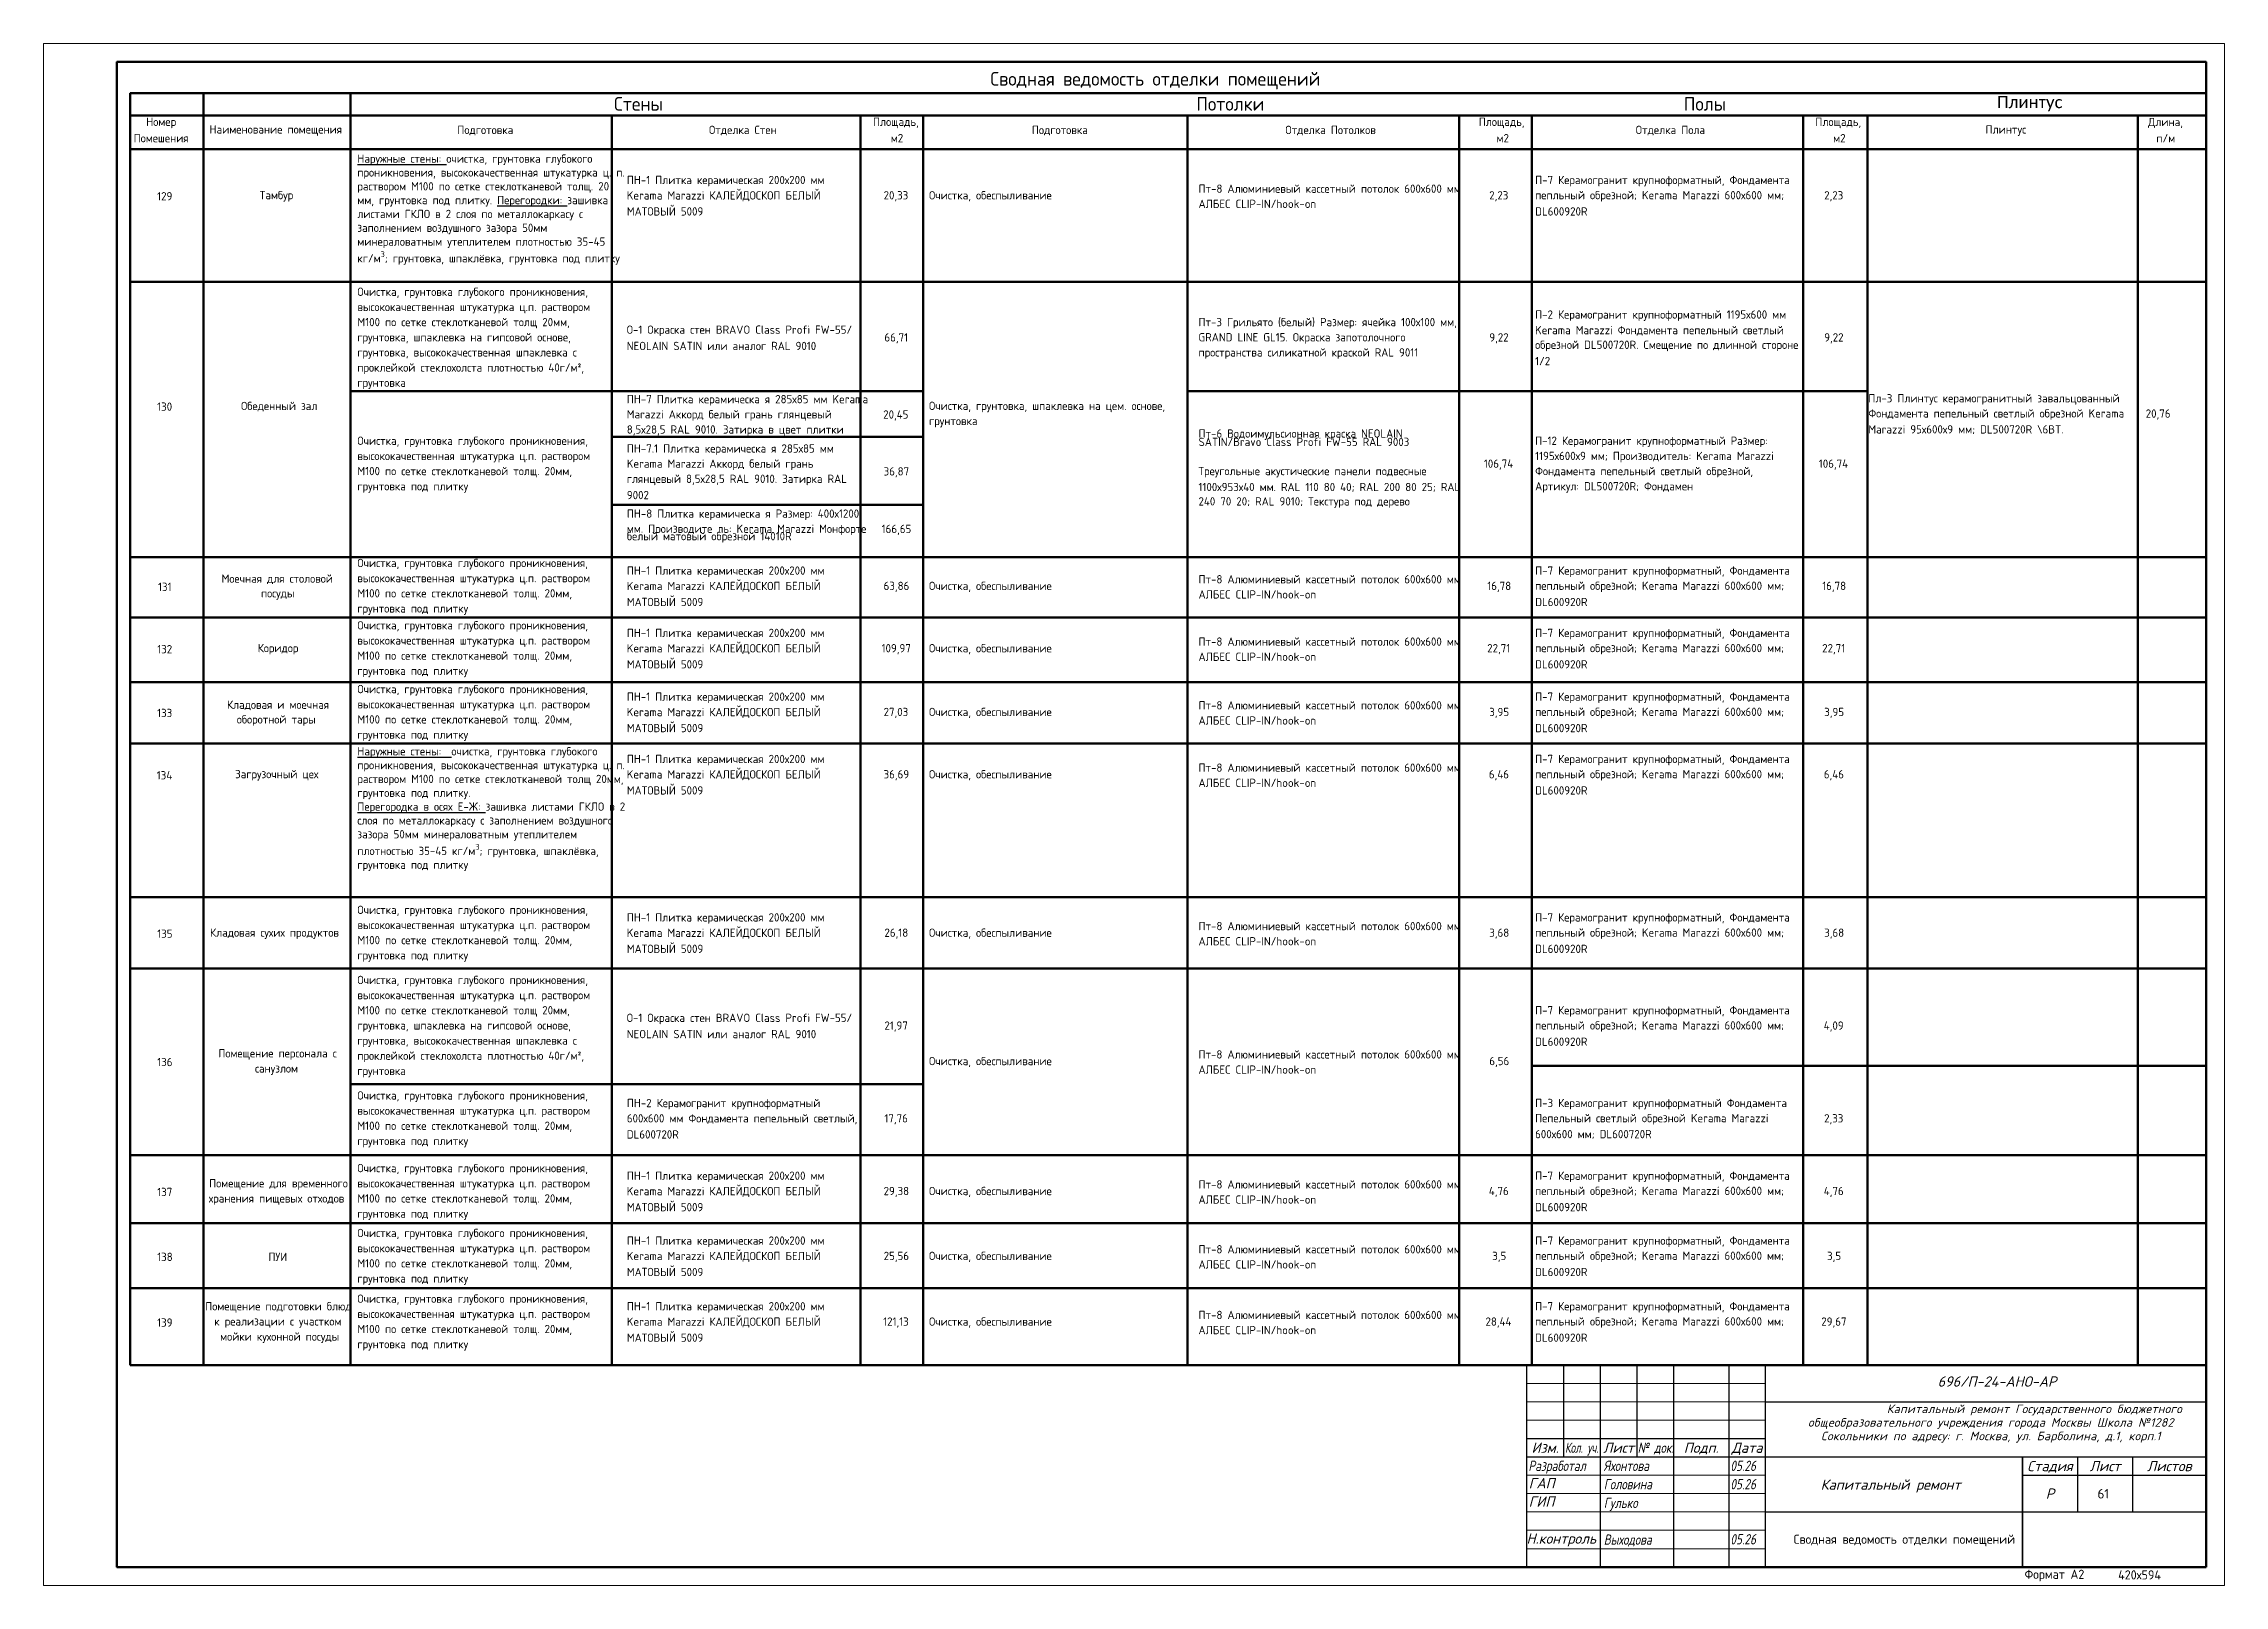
# Model space of a CAD drawing. Header units: millimetres. Extents: x -11345 to 411485, y -9810 to 73012.
# Drawn here: x 78 to 672, y 70053 to 70473 of the extents above; entities that cross this region are included whole.
import ezdxf
from ezdxf.enums import TextEntityAlignment as Align

# ---------------------------------------------------------------- set-up
doc = ezdxf.new("R2010")
doc.units = ezdxf.units.MM
for name, color, linetype, lineweight in [('+АР_Текст', 250, 'Continuous', 9), ('СПДС__АР_Рамка чертежа', 7, 'Continuous', 50), ('Узлы', 7, 'Continuous', 18)]:
    doc.layers.add(name, color=color, linetype=linetype, lineweight=lineweight)
for name, color, linetype in [('PDF _Линии', 7, 'Continuous'), ('PDF _Основная надпись', 7, 'Continuous'), ('PDF _Текст', 7, 'Continuous')]:
    doc.layers.add(name, color=color, linetype=linetype)
doc.styles.add('MtXpl_GOST_Common', font='GOST_Common.ttf')
doc.styles.add('PDF Calibri', font='calibri.ttf')
doc.styles.add('PDF GOST Common', font='GOST_Common.ttf')
doc.styles.add('PDF ISOCPEUR', font='isocpeur.ttf')
doc.styles.add('Юля', font='isocpeui.ttf', dxfattribs={"height": 2.8})

msp = doc.modelspace()

# ---------------------------------------------------------------- texts
at = {"layer": '+АР_Текст', "color": 18, "linetype": 'Continuous', "ltscale": 100, "true_color": 0x000000, "transparency": 33554687, "insert": (554.7077, 70102.50592), "char_height": 2.8, "width": 107.7887718, "attachment_point": 1, "line_spacing_factor": 0.95, "style": 'Юля'}
msp.add_mtext('\\pxqc;{\\T1.05;      \\H0.83333x;        Капитальный ремонт Государственного бюджетного общеобразовательного учреждения города Москвы Школа №1282 Сокольники по адресу: г. Москва, ул. Барболина, д.1, корп.1}', dxfattribs=at)
at = {"layer": 'PDF _Текст', "attachment_point": 4}
for s, insert, char_height, style in [('Сводная ведомость отделки помещений', (336.10926, 70463.10272), 3.7249503, 'PDF GOST Common'), ('Стены', (233.61722, 70456.79249), 3.72495, 'PDF GOST Common'), ('Потолки', (392.20058, 70456.79249), 3.72495, 'PDF GOST Common'), ('Полы', (524.97235, 70456.79249), 3.72495, 'PDF GOST Common'), ('Плинтус', (610.23902, 70456.85757), 3.304885, 'PDF Calibri'), ('Номер', (106.19934, 70451.59503), 2.271311, 'PDF GOST Common'), ('Площадь,', (304.13176, 70451.59184), 2.271311, 'PDF GOST Common'), ('Площадь,', (469.10666, 70451.58865), 2.271311, 'PDF GOST Common'), ('Площадь,', (560.79079, 70451.58551), 2.271311, 'PDF GOST Common'), ('Длина,', (651.41437, 70451.58232), 2.271311, 'PDF GOST Common'), ('Помешения', (102.77023, 70447.44571), 2.271311, 'PDF GOST Common'), ('Наименование помещения', (123.42742, 70449.5188), 2.2713111, 'PDF GOST Common'), ('Подготовка', (190.92999, 70449.5188), 2.271311, 'PDF GOST Common'), ('Отделка Стен', (259.4772, 70449.5188), 2.2713111, 'PDF GOST Common'), ('м2', (308.97697, 70447.44253), 2.271311, 'PDF GOST Common'), ('Подготовка', (347.41155, 70449.51561), 2.271311, 'PDF GOST Common'), ('Отделка Потолков', (416.45087, 70449.51561), 2.2713111, 'PDF GOST Common'), ('м2', (473.95185, 70447.43938), 2.271311, 'PDF GOST Common'), ('Отделка Пола', (511.87843, 70449.51243), 2.2713111, 'PDF GOST Common'), ('м2', (565.63594, 70447.4362), 2.271311, 'PDF GOST Common'), ('Плинтус', (607.13764, 70449.50924), 2.271311, 'PDF GOST Common'), ('п/м', (653.65604, 70447.43301), 2.271311, 'PDF GOST Common'), ('ПН-1 Плитка керамическая 200х200 мм', (237.08982, 70435.74454), 2.259835, 'PDF GOST Common'), ('Пт-8 Алюминиевый кассетный потолок 600х600 мм', (392.79337, 70433.6788), 2.259835, 'PDF GOST Common'), ('П-7 Керамогранит крупноформатный, Фондамента', (484.47861, 70435.74141), 2.259835, 'PDF GOST Common'), ('129', (109.17649, 70431.6194), 2.259835, 'PDF GOST Common'), ('Тамбур', (137.1215, 70431.6194), 2.259835, 'PDF GOST Common'), ('Kerama Marazzi КАЛЕЙДОСКОП БЕЛЫЙ', (237.08983, 70431.61623), 2.259835, 'PDF GOST Common'), ('МАТОВЫЙ 5009', (237.08982, 70427.48788), 2.259835, 'PDF GOST Common'), ('20,33', (307.02185, 70431.61623), 2.259835, 'PDF GOST Common'), ('Очистка, обеспыливание', (319.40535, 70431.61623), 2.259835, 'PDF GOST Common'), ('АЛБЕС CLIP-IN/hook-on', (392.79647, 70429.55049), 2.259835, 'PDF GOST Common'), ('2,23', (471.97194, 70431.61306), 2.259835, 'PDF GOST Common'), ('пепльный обрезной; Kerama Marazzi 600х600 мм;', (484.47865, 70431.61306), 2.259835, 'PDF GOST Common'), ('DL600920R', (484.48178, 70427.48471), 2.259835, 'PDF GOST Common'), ('2,23', (563.19599, 70431.61306), 2.259835, 'PDF GOST Common'), ('Очистка, грунтовка глубокого проникновения,', (163.7113, 70405.29437), 2.259835, 'PDF GOST Common'), ('высококачественная штукатурка ц.п. раствором', (163.71447, 70401.16607), 2.259835, 'PDF GOST Common'), ('П-2 Керамогранит крупноформатный 1195х600 мм', (484.4715, 70399.10136), 2.259835, 'PDF GOST Common'), ('грунтовка, шпаклевка на гипсовой основе,', (163.69471, 70392.91673), 2.259835, 'PDF GOST Common'), ('О-1 Окраска стен BRAVO Class Profi FW-55/', (237.07958, 70394.97617), 2.259835, 'PDF GOST Common'), ('66,71', (307.24538, 70392.91043), 2.259835, 'PDF GOST Common'), ('GRAND LINE GL15. Окраска запотолочного', (392.77993, 70392.91043), 2.259835, 'PDF GOST Common'), ('Пт-3 Грильято (белый) Размер: ячейка 100х100 мм,', (392.77996, 70397.03877), 2.259835, 'PDF GOST Common'), ('9,22', (471.98376, 70392.91043), 2.259835, 'PDF GOST Common'), ('Kerama Marazzi Фондамента пепельный светлый', (484.46833, 70394.973), 2.259835, 'PDF GOST Common'), ('9,22', (563.19715, 70392.91673), 2.259835, 'PDF GOST Common'), ('грунтовка, высококачественная шпаклевка с', (163.69472, 70388.78842), 2.259835, 'PDF GOST Common'), ('NEOLAIN SATIN или аналог RAL 9010', (237.07958, 70390.84782), 2.259835, 'PDF GOST Common'), ('пространства силикатной краской RAL 9011', (392.77993, 70388.78209), 2.259835, 'PDF GOST Common'), ('1/2', (484.464, 70386.72582), 2.259835, 'PDF GOST Common'), ('обрезной DL500720R. Смещение по длинной стороне', (484.46404, 70390.85416), 2.259835, 'PDF GOST Common'), ('грунтовка', (163.69473, 70380.53173), 2.259835, 'PDF GOST Common'), ('проклейкой стеклохолста плотностью 40г/м²,', (163.69472, 70384.66008), 2.259835, 'PDF GOST Common'), ('130', (109.18599, 70374.31813), 2.259835, 'PDF GOST Common'), ('Обеденный зал', (132.03229, 70374.31813), 2.259835, 'PDF GOST Common'), ('ПН-7 Плитка керамическа я 285х85 мм Kerama', (237.07836, 70376.04422), 2.259835, 'PDF GOST Common'), ('Очистка, грунтовка, шпаклевка на цем. основе,', (319.40075, 70374.22803), 2.259835, 'PDF GOST Common'), ('Пл-3 Плинтус керамогранитный завальцованный', (575.22425, 70376.29693), 2.259835, 'PDF GOST Common'), ('Marazzi Аккорд белый грань глянцевый', (237.08151, 70371.91587), 2.259835, 'PDF GOST Common'), ('8,5х28,5 RAL 9010. Затирка в цвет плитки', (237.08466, 70367.78756), 2.259835, 'PDF GOST Common'), ('20,45', (306.91556, 70371.91587), 2.259835, 'PDF GOST Common'), ('грунтовка', (319.40073, 70370.09969), 2.259835, 'PDF GOST Common'), ('Фондамента пепельный светлый обрезной Kerama', (575.22738, 70372.16859), 2.259835, 'PDF GOST Common'), ('Marazzi 95х600х9 мм; DL500720R \\\\6BT.', (575.22738, 70368.04025), 2.259835, 'PDF GOST Common'), ('20,76', (650.76356, 70372.16859), 2.259835, 'PDF GOST Common'), ('Очистка, грунтовка глубокого проникновения,', (163.70498, 70364.71588), 2.259835, 'PDF GOST Common'), ('ПН-7.1 Плитка керамическа я 285х85 мм', (237.08778, 70362.61115), 2.259835, 'PDF GOST Common'), ('Пт-6 Водоимульсионная краска NEOLAIN', (392.78874, 70366.68837), 2.259835, 'PDF GOST Common'), ('П-12 Керамогранит крупноформатный Размер:', (484.47086, 70364.71798), 2.259835, 'PDF GOST Common'), ('высококачественная штукатурка ц.п. раствором', (163.70815, 70360.58753), 2.259835, 'PDF GOST Common'), ('М100 по сетке стеклотканевой толщ. 20мм,', (163.70816, 70356.45918), 2.259835, 'PDF GOST Common'), ('Kerama Marazzi Аккорд белый грань', (237.09413, 70358.48281), 2.259835, 'PDF GOST Common'), ('36,87', (307.02611, 70356.41707), 2.259835, 'PDF GOST Common'), ('Треугольные акустические панели подвесные', (392.7776, 70356.46552), 2.259835, 'PDF GOST Common'), ('106,74', (470.50928, 70358.52809), 2.259835, 'PDF GOST Common'), ('1195х600х9 мм; Производитель: Kerama Marazzi', (484.46768, 70360.58966), 2.259835, 'PDF GOST Common'), ('Фондамента пепельный светлый обрезной,', (484.47086, 70356.46132), 2.259835, 'PDF GOST Common'), ('106,74', (561.73188, 70358.52389), 2.259835, 'PDF GOST Common'), ('грунтовка под плитку', (163.71132, 70352.33087), 2.259835, 'PDF GOST Common'), ('глянцевый 8,5х28,5 RAL 9010. Затирка RAL', (237.0941, 70354.35449), 2.259835, 'PDF GOST Common'), ('1100х953х40 мм. RAL 110 80 40; RAL 200 80 25; RAL', (392.78075, 70352.33717), 2.259835, 'PDF GOST Common'), ('Артикул: DL500720R; Фондамен', (484.47086, 70352.33298), 2.259835, 'PDF GOST Common'), ('9002', (237.09409, 70350.22615), 2.259835, 'PDF GOST Common'), ('ПН-8 Плитка керамическа я Размер: 400х1200', (237.09409, 70344.87857), 2.259835, 'PDF GOST Common'), ('240 70 20; RAL 9010; Текстура под дерево', (392.78392, 70348.20883), 2.259835, 'PDF GOST Common'), ('белый матовый обрезной 14010R', (237.10355, 70338.73024), 2.259835, 'PDF GOST Common'), ('мм. Производите ль: Kerama Marazzi Монфорте', (237.10037, 70340.75026), 2.259835, 'PDF GOST Common'), ('166,65', (306.4922, 70340.75026), 2.259835, 'PDF GOST Common'), ('Очистка, грунтовка глубокого проникновения,', (163.69756, 70331.42746), 2.259835, 'PDF GOST Common'), ('высококачественная штукатурка ц.п. раствором', (163.70072, 70327.29915), 2.259835, 'PDF GOST Common'), ('ПН-1 Плитка керамическая 200х200 мм', (237.0919, 70329.36172), 2.259835, 'PDF GOST Common'), ('Пт-8 Алюминиевый кассетный потолок 600х600 мм', (392.79542, 70327.29598), 2.259835, 'PDF GOST Common'), ('П-7 Керамогранит крупноформатный, Фондамента', (484.48379, 70329.35859), 2.259835, 'PDF GOST Common'), ('131', (109.41768, 70325.23337), 2.259835, 'PDF GOST Common'), ('посуды', (137.45844, 70323.17397), 2.259835, 'PDF GOST Common'), ('М100 по сетке стеклотканевой толщ. 20мм,', (163.70073, 70323.1708), 2.259835, 'PDF GOST Common'), ('Kerama Marazzi КАЛЕЙДОСКОП БЕЛЫЙ', (237.09189, 70325.2334), 2.259835, 'PDF GOST Common'), ('МАТОВЫЙ 5009', (237.09188, 70321.10506), 2.259835, 'PDF GOST Common'), ('63,86', (307.02391, 70325.2334), 2.259835, 'PDF GOST Common'), ('Очистка, обеспыливание', (319.40741, 70325.2334), 2.259835, 'PDF GOST Common'), ('АЛБЕС CLIP-IN/hook-on', (392.79853, 70323.16766), 2.259835, 'PDF GOST Common'), ('16,78', (471.42746, 70325.23024), 2.259835, 'PDF GOST Common'), ('пепльный обрезной; Kerama Marazzi 600х600 мм;', (484.48379, 70325.23024), 2.259835, 'PDF GOST Common'), ('DL600920R', (484.48692, 70321.10189), 2.259835, 'PDF GOST Common'), ('16,78', (562.65143, 70325.23024), 2.259835, 'PDF GOST Common'), ('грунтовка под плитку', (163.70389, 70319.04245), 2.259835, 'PDF GOST Common'), ('высококачественная штукатурка ц.п. раствором', (163.69587, 70310.31964), 2.259835, 'PDF GOST Common'), ('Kerama Marazzi КАЛЕЙДОСКОП БЕЛЫЙ', (237.08705, 70308.2539), 2.259835, 'PDF GOST Common'), ('ПН-1 Плитка керамическая 200х200 мм', (237.08706, 70312.38225), 2.259835, 'PDF GOST Common'), ('Пт-8 Алюминиевый кассетный потолок 600х600 мм', (392.78741, 70310.31651), 2.259835, 'PDF GOST Common'), ('П-7 Керамогранит крупноформатный, Фондамента', (484.47578, 70312.37908), 2.259835, 'PDF GOST Common'), ('132', (109.19743, 70308.24653), 2.259835, 'PDF GOST Common'), ('Коридор', (136.57381, 70308.24653), 2.259835, 'PDF GOST Common'), ('М100 по сетке стеклотканевой толщ. 20мм,', (163.69588, 70306.19132), 2.259835, 'PDF GOST Common'), ('МАТОВЫЙ 5009', (237.08704, 70304.12555), 2.259835, 'PDF GOST Common'), ('109,97', (306.46939, 70308.2539), 2.259835, 'PDF GOST Common'), ('Очистка, обеспыливание', (319.3994, 70308.2539), 2.259835, 'PDF GOST Common'), ('АЛБЕС CLIP-IN/hook-on', (392.79052, 70306.18816), 2.259835, 'PDF GOST Common'), ('22,71', (471.41945, 70308.25076), 2.259835, 'PDF GOST Common'), ('пепльный обрезной; Kerama Marazzi 600х600 мм;', (484.47582, 70308.25076), 2.259835, 'PDF GOST Common'), ('DL600920R', (484.47895, 70304.12242), 2.259835, 'PDF GOST Common'), ('22,71', (562.64346, 70308.25076), 2.259835, 'PDF GOST Common'), ('Очистка, грунтовка глубокого проникновения,', (163.71479, 70297.07205), 2.259835, 'PDF GOST Common'), ('грунтовка под плитку', (163.69904, 70302.06298), 2.259835, 'PDF GOST Common'), ('133', (109.17053, 70290.88426), 2.259835, 'PDF GOST Common'), ('Кладовая и моечная', (128.18489, 70292.94686), 2.259835, 'PDF GOST Common'), ('высококачественная штукатурка ц.п. раствором', (163.71796, 70292.9437), 2.259835, 'PDF GOST Common'), ('Kerama Marazzi КАЛЕЙДОСКОП БЕЛЫЙ', (237.08705, 70290.89162), 2.259835, 'PDF GOST Common'), ('ПН-1 Плитка керамическая 200х200 мм', (237.08706, 70295.01993), 2.259835, 'PDF GOST Common'), ('27,03', (307.01907, 70290.89162), 2.259835, 'PDF GOST Common'), ('Очистка, обеспыливание', (319.40257, 70290.89162), 2.259835, 'PDF GOST Common'), ('Пт-8 Алюминиевый кассетный потолок 600х600 мм', (392.79058, 70292.95419), 2.259835, 'PDF GOST Common'), ('3,95', (471.96911, 70290.88846), 2.259835, 'PDF GOST Common'), ('пепльный обрезной; Kerama Marazzi 600х600 мм;', (484.47582, 70290.88846), 2.259835, 'PDF GOST Common'), ('П-7 Керамогранит крупноформатный, Фондамента', (484.47578, 70295.0168), 2.259835, 'PDF GOST Common'), ('3,95', (563.19316, 70290.88846), 2.259835, 'PDF GOST Common'), ('оборотной тары', (130.86377, 70288.81852), 2.259835, 'PDF GOST Common'), ('МАТОВЫЙ 5009', (237.08704, 70286.76328), 2.259835, 'PDF GOST Common'), ('АЛБЕС CLIP-IN/hook-on', (392.79369, 70288.82588), 2.259835, 'PDF GOST Common'), ('DL600920R', (484.47895, 70286.76014), 2.259835, 'PDF GOST Common'), ('грунтовка под плитку', (163.69904, 70284.7007), 2.259835, 'PDF GOST Common'), ('134', (109.0616, 70273.91547), 2.259835, 'PDF GOST Common'), ('Загрузочный цех', (130.41367, 70273.91547), 2.259835, 'PDF GOST Common'), ('Kerama Marazzi КАЛЕЙДОСКОП БЕЛЫЙ', (237.08295, 70273.91757), 2.259835, 'PDF GOST Common'), ('ПН-1 Плитка керамическая 200х200 мм', (237.08294, 70278.04592), 2.259835, 'PDF GOST Common'), ('36,69', (307.01497, 70273.91757), 2.259835, 'PDF GOST Common'), ('Очистка, обеспыливание', (319.39847, 70273.91757), 2.259835, 'PDF GOST Common'), ('Пт-8 Алюминиевый кассетный потолок 600х600 мм', (392.78649, 70275.98015), 2.259835, 'PDF GOST Common'), ('6,46', (471.86078, 70273.91441), 2.259835, 'PDF GOST Common'), ('пепльный обрезной; Kerama Marazzi 600х600 мм;', (484.4749, 70273.91441), 2.259835, 'PDF GOST Common'), ('П-7 Керамогранит крупноформатный, Фондамента', (484.47486, 70278.04276), 2.259835, 'PDF GOST Common'), ('6,46', (563.08479, 70273.91441), 2.259835, 'PDF GOST Common'), ('МАТОВЫЙ 5009', (237.08294, 70269.78923), 2.259835, 'PDF GOST Common'), ('АЛБЕС CLIP-IN/hook-on', (392.78959, 70271.85183), 2.259835, 'PDF GOST Common'), ('DL600920R', (484.47803, 70269.78609), 2.259835, 'PDF GOST Common'), ('Очистка, грунтовка глубокого проникновения,', (163.71538, 70236.95184), 2.259835, 'PDF GOST Common'), ('высококачественная штукатурка ц.п. раствором', (163.71855, 70232.82349), 2.259835, 'PDF GOST Common'), ('Kerama Marazzi КАЛЕЙДОСКОП БЕЛЫЙ', (237.0888, 70230.76615), 2.259835, 'PDF GOST Common'), ('ПН-1 Плитка керамическая 200х200 мм', (237.08881, 70234.8945), 2.259835, 'PDF GOST Common'), ('Пт-8 Алюминиевый кассетный потолок 600х600 мм', (392.78915, 70232.82875), 2.259835, 'PDF GOST Common'), ('П-7 Керамогранит крупноформатный, Фондамента', (484.47441, 70234.89136), 2.259835, 'PDF GOST Common'), ('135', (109.19323, 70230.76091), 2.259835, 'PDF GOST Common'), ('Кладовая сухих продуктов', (123.57642, 70230.76091), 2.259835, 'PDF GOST Common'), ('МАТОВЫЙ 5009', (237.08879, 70226.63783), 2.259835, 'PDF GOST Common'), ('26,18', (307.25142, 70230.76615), 2.259835, 'PDF GOST Common'), ('Очистка, обеспыливание', (319.40113, 70230.76615), 2.259835, 'PDF GOST Common'), ('АЛБЕС CLIP-IN/hook-on', (392.79227, 70228.70041), 2.259835, 'PDF GOST Common'), ('3,68', (471.96774, 70230.76301), 2.259835, 'PDF GOST Common'), ('пепльный обрезной; Kerama Marazzi 600х600 мм;', (484.47445, 70230.76301), 2.259835, 'PDF GOST Common'), ('DL600920R', (484.47758, 70226.63467), 2.259835, 'PDF GOST Common'), ('3,68', (563.19179, 70230.76301), 2.259835, 'PDF GOST Common'), ('грунтовка под плитку', (163.7008, 70224.57523), 2.259835, 'PDF GOST Common'), ('Очистка, грунтовка глубокого проникновения,', (163.7071, 70217.85367), 2.259835, 'PDF GOST Common'), ('высококачественная штукатурка ц.п. раствором', (163.71027, 70213.72533), 2.259835, 'PDF GOST Common'), ('М100 по сетке стеклотканевой толщ 20мм,', (163.71028, 70209.59699), 2.259835, 'PDF GOST Common'), ('О-1 Окраска стен BRAVO Class Profi FW-55/', (237.07937, 70207.5365), 2.259835, 'PDF GOST Common'), ('П-7 Керамогранит крупноформатный, Фондамента', (484.46499, 70209.59909), 2.259835, 'PDF GOST Common'), ('NEOLAIN SATIN или аналог RAL 9010', (237.07937, 70203.40817), 2.259835, 'PDF GOST Common'), ('21,97', (307.24516, 70205.47076), 2.259835, 'PDF GOST Common'), ('пепльный обрезной; Kerama Marazzi 600х600 мм;', (484.46503, 70205.47076), 2.259835, 'PDF GOST Common'), ('4,09', (563.07492, 70205.47076), 2.259835, 'PDF GOST Common'), ('Помещение персонала с', (125.8532, 70197.86687), 2.259835, 'PDF GOST Common'), ('грунтовка, высококачественная шпаклевка с', (163.6945, 70201.34873), 2.259835, 'PDF GOST Common'), ('проклейкой стеклохолста плотностью 40г/м²,', (163.6945, 70197.22041), 2.259835, 'PDF GOST Common'), ('Очистка, обеспыливание', (319.40073, 70195.80325), 2.259835, 'PDF GOST Common'), ('Пт-8 Алюминиевый кассетный потолок 600х600 мм', (392.78705, 70197.87318), 2.259835, 'PDF GOST Common'), ('6,56', (471.98775, 70195.80745), 2.259835, 'PDF GOST Common'), ('DL600920R', (484.46816, 70201.34241), 2.259835, 'PDF GOST Common'), ('136', (109.19549, 70195.80428), 2.259835, 'PDF GOST Common'), ('санузлом', (135.83581, 70193.73854), 2.259835, 'PDF GOST Common'), ('грунтовка', (163.69451, 70193.09206), 2.259835, 'PDF GOST Common'), ('АЛБЕС CLIP-IN/hook-on', (392.79017, 70193.74486), 2.259835, 'PDF GOST Common'), ('Очистка, грунтовка глубокого проникновения,', (163.69767, 70186.39261), 2.259835, 'PDF GOST Common'), ('ПН-2 Керамогранит крупноформатный', (237.09203, 70184.32688), 2.259835, 'PDF GOST Common'), ('П-3 Керамогранит крупноформатный Фондамента', (484.4619, 70184.33634), 2.259835, 'PDF GOST Common'), ('высококачественная штукатурка ц.п. раствором', (163.70084, 70182.26427), 2.259835, 'PDF GOST Common'), ('М100 по сетке стеклотканевой толщ. 20мм,', (163.70085, 70178.13594), 2.259835, 'PDF GOST Common'), ('17,76', (307.24206, 70180.208), 2.259835, 'PDF GOST Common'), ('Пепельный светлый обрезной Kerama Marazzi', (484.4619, 70180.208), 2.259835, 'PDF GOST Common'), ('2,33', (563.17294, 70180.208), 2.259835, 'PDF GOST Common'), ('грунтовка под плитку', (163.70401, 70174.00761), 2.259835, 'PDF GOST Common'), ('DL600720R', (237.07943, 70176.07967), 2.259835, 'PDF GOST Common'), ('600х600 мм; DL600720R', (484.45877, 70176.07967), 2.259835, 'PDF GOST Common'), ('Очистка, грунтовка глубокого проникновения,', (163.69458, 70166.5976), 2.259835, 'PDF GOST Common'), ('137', (109.19549, 70160.40982), 2.259835, 'PDF GOST Common'), ('Помещение для временного', (123.34396, 70162.4724), 2.259835, 'PDF GOST Common'), ('высококачественная штукатурка ц.п. раствором', (163.69775, 70162.46926), 2.259835, 'PDF GOST Common'), ('Kerama Marazzi КАЛЕЙДОСКОП БЕЛЫЙ', (237.08893, 70160.40352), 2.259835, 'PDF GOST Common'), ('ПН-1 Плитка керамическая 200х200 мм', (237.08892, 70164.53184), 2.259835, 'PDF GOST Common'), ('29,38', (307.02095, 70160.40352), 2.259835, 'PDF GOST Common'), ('Очистка, обеспыливание', (319.40445, 70160.40352), 2.259835, 'PDF GOST Common'), ('4,76', (471.85348, 70160.40877), 2.259835, 'PDF GOST Common'), ('пепльный обрезной; Kerama Marazzi 600х600 мм;', (484.4676, 70160.40877), 2.259835, 'PDF GOST Common'), ('П-7 Керамогранит крупноформатный, Фондамента', (484.46756, 70164.53709), 2.259835, 'PDF GOST Common'), ('4,76', (563.07749, 70160.40877), 2.259835, 'PDF GOST Common'), ('хранения пищевых отходов', (123.23971, 70158.34408), 2.259835, 'PDF GOST Common'), ('М100 по сетке стеклотканевой толщ. 20мм,', (163.69775, 70158.34093), 2.259835, 'PDF GOST Common'), ('МАТОВЫЙ 5009', (237.08892, 70156.27519), 2.259835, 'PDF GOST Common'), ('АЛБЕС CLIP-IN/hook-on', (392.78229, 70158.34618), 2.259835, 'PDF GOST Common'), ('DL600920R', (484.47073, 70156.28044), 2.259835, 'PDF GOST Common'), ('Очистка, грунтовка глубокого проникновения,', (163.70022, 70148.93046), 2.259835, 'PDF GOST Common'), ('грунтовка под плитку', (163.70091, 70154.21258), 2.259835, 'PDF GOST Common'), ('138', (109.18124, 70142.73955), 2.259835, 'PDF GOST Common'), ('ПУИ', (139.4829, 70142.73955), 2.259835, 'PDF GOST Common'), ('высококачественная штукатурка ц.п. раствором', (163.70339, 70144.80213), 2.259835, 'PDF GOST Common'), ('Kerama Marazzi КАЛЕЙДОСКОП БЕЛЫЙ', (237.09459, 70142.7364), 2.259835, 'PDF GOST Common'), ('ПН-1 Плитка керамическая 200х200 мм', (237.09458, 70146.86472), 2.259835, 'PDF GOST Common'), ('25,56', (307.04556, 70142.7364), 2.259835, 'PDF GOST Common'), ('Очистка, обеспыливание', (319.40694, 70142.7364), 2.259835, 'PDF GOST Common'), ('Пт-8 Алюминиевый кассетный потолок 600х600 мм', (392.79495, 70144.79899), 2.259835, 'PDF GOST Common'), ('3,5', (472.77907, 70142.73325), 2.259835, 'PDF GOST Common'), ('пепльный обрезной; Kerama Marazzi 600х600 мм;', (484.46259, 70142.7406), 2.259835, 'PDF GOST Common'), ('П-7 Керамогранит крупноформатный, Фондамента', (484.48649, 70146.86157), 2.259835, 'PDF GOST Common'), ('3,5', (563.97909, 70142.7406), 2.259835, 'PDF GOST Common'), ('М100 по сетке стеклотканевой толщ. 20мм,', (163.7034, 70140.67379), 2.259835, 'PDF GOST Common'), ('МАТОВЫЙ 5009', (237.09458, 70138.60805), 2.259835, 'PDF GOST Common'), ('АЛБЕС CLIP-IN/hook-on', (392.80123, 70140.67064), 2.259835, 'PDF GOST Common'), ('DL600920R', (484.46567, 70138.61225), 2.259835, 'PDF GOST Common'), ('Очистка, грунтовка глубокого проникновения,', (163.70464, 70131.04114), 2.259835, 'PDF GOST Common'), ('грунтовка под плитку', (163.70656, 70136.54546), 2.259835, 'PDF GOST Common'), ('139', (109.17618, 70124.8502), 2.259835, 'PDF GOST Common'), ('Помещение подготовки блюд', (122.27362, 70128.97855), 2.259835, 'PDF GOST Common'), ('к реализации с участком', (124.71874, 70124.8502), 2.259835, 'PDF GOST Common'), ('высококачественная штукатурка ц.п. раствором', (163.70781, 70126.91279), 2.259835, 'PDF GOST Common'), ('Kerama Marazzi КАЛЕЙДОСКОП БЕЛЫЙ', (237.099, 70124.84705), 2.259835, 'PDF GOST Common'), ('ПН-1 Плитка керамическая 200х200 мм', (237.09899, 70128.9754), 2.259835, 'PDF GOST Common'), ('121,13', (306.90466, 70124.84705), 2.259835, 'PDF GOST Common'), ('Очистка, обеспыливание', (319.41135, 70124.84705), 2.259835, 'PDF GOST Common'), ('28,44', (470.94699, 70124.85127), 2.259835, 'PDF GOST Common'), ('пепльный обрезной; Kerama Marazzi 600х600 мм;', (484.4646, 70124.85127), 2.259835, 'PDF GOST Common'), ('П-7 Керамогранит крупноформатный, Фондамента', (484.46456, 70128.97962), 2.259835, 'PDF GOST Common'), ('29,67', (562.40162, 70124.85127), 2.259835, 'PDF GOST Common'), ('мойки кухонной посуды', (126.32353, 70120.72188), 2.259835, 'PDF GOST Common'), ('М100 по сетке стеклотканевой толщ. 20мм,', (163.70782, 70122.78447), 2.259835, 'PDF GOST Common'), ('МАТОВЫЙ 5009', (237.09899, 70120.71873), 2.259835, 'PDF GOST Common'), ('АЛБЕС CLIP-IN/hook-on', (392.78246, 70122.78869), 2.259835, 'PDF GOST Common'), ('DL600920R', (484.46773, 70120.72295), 2.259835, 'PDF GOST Common'), ('грунтовка под плитку', (163.71098, 70118.65614), 2.259835, 'PDF GOST Common'), ('Сводная ведомость отделки помещений', (554.87067, 70065.48475), 2.4994492, 'PDF GOST Common'), ('Формат А2', (617.76767, 70055.93766), 2.499997, 'PDF GOST Common'), ('420х594', (643.25326, 70056.107), 2.499997, 'PDF GOST Common')]:
    msp.add_mtext(s, dxfattribs=dict(at, insert=insert, char_height=char_height, style=style))
at = {"layer": 'PDF _Текст', "char_height": 2.25983503, "attachment_point": 1, "style": 'MtXpl_GOST_Common'}
for s, insert, width in [('\\A1;{\\LНаружные стены:} очистка, грунтовка глубокого проникновения, высококачественная штукатурка ц. п. раствором М100 по сетке стеклотканевой толщ. 20 мм, грунтовка под плитку. {\\LПерегородки:} зашивка листами ГКЛО в 2 слоя по металлокаркасу с заполнением воздушного зазора 50мм минераловатным утеплителем плотностью 35-45 кг/м{\\H0.7x;\\S3^ ;}; грунтовка, шпаклёвка, грунтовка под плитку', (163.69547, 70442.9988), 69.1076061), ('{\\LНаружные стены:}  очистка, грунтовка глубокого проникновения, высококачественная штукатурка ц. п. раствором М100 по сетке стеклотканевой толщ 20мм, грунтовка под плитку.\\P{\\LПерегородка в осях Е-Ж:} {\\A1;зашивка листами ГКЛО в 2 слоя по металлокаркасу с заполнением воздушного зазора 50мм минераловатным утеплителем плотностью 35-45 кг/м\\H0.7x;\\S3^ ;\\H1.42857x;; грунтовка, шпаклёвка, грунтовка под плитку}', (163.70695, 70281.57529), 69.0698907)]:
    msp.add_mtext(s, dxfattribs=dict(at, insert=insert, width=width))
at = {"layer": 'PDF _Текст', "char_height": 2.259835, "attachment_point": 4, "style": 'PDF GOST Common'}
for s, insert, rotation in [('М100 по сетке стеклотканевой толщ 20мм,', (163.71764, 70397.03772), 0.00699188), ('SATIN/Bravo Class Profi FW-55 RAL 9003', (392.79821, 70364.71168), 0.00752628), ('Моечная для столовой', (126.72615, 70327.29598), 0.01144466), ('Очистка, грунтовка глубокого проникновения,', (163.71642, 70314.43748), 0.00909319), ('М100 по сетке стеклотканевой толщ. 20мм,', (163.71797, 70288.81535), 0.01282374), ('М100 по сетке стеклотканевой толщ. 20мм,', (163.72171, 70228.69831), 0.00494474), ('грунтовка, шпаклевка на гипсовой основе,', (163.71344, 70205.47181), 0.00498403), ('600х600 мм Фондамента пепельный светлый,', (237.09202, 70180.19853), 0.00860665), ('Пт-8 Алюминиевый кассетный потолок 600х600 мм', (392.79247, 70162.46611), 0.00675315), ('Пт-8 Алюминиевый кассетный потолок 600х600 мм', (392.79936, 70126.90964), 0.0059268)]:
    msp.add_mtext(s, dxfattribs=dict(at, insert=insert, rotation=rotation))
at = {"layer": 'СПДС__АР_Рамка чертежа', "linetype": 'Continuous', "lineweight": 5, "transparency": 33554687, "style": 'Юля'}
for s, p in [('Изм.', (487.18609, 70090.75202)), ('Лист', (507.18609, 70090.75202)), ('Подп.', (529.68609, 70090.75202)), ('Дата', (542.18609, 70090.75202)), ('Стадия', (624.68609, 70085.75202)), ('Лист', (639.68609, 70085.75202)), ('Листов', (657.18609, 70085.75202)), ('Р', (624.68609, 70078.25202))]:
    msp.add_text(s, height=2.8, dxfattribs=at).set_placement(p, align=Align.MIDDLE_CENTER)
for s, width, p in [('Кол. уч.', 0.7, (497.18609, 70090.75202)), ('№ док.', 0.8, (517.33227, 70090.75202))]:
    msp.add_text(s, height=2.8, dxfattribs=dict(at, width=width)).set_placement(p, align=Align.MIDDLE_CENTER)
at = {"layer": 'СПДС__АР_Рамка чертежа', "linetype": 'Continuous', "lineweight": 5, "transparency": 33554687, "style": 'Юля', "width": 0.8}
for s, p in [('Разработал', (482.63673, 70084.41914)), ('Яхонтова', (503.16786, 70084.41914)), ('05.26', (537.63673, 70084.41914)), ('Головина', (503.16786, 70079.41914)), ('05.26', (537.63673, 70079.41914)), ('Гулько', (503.16786, 70074.31914)), ('Выходова', (503.16786, 70064.31914)), ('05.26', (537.63673, 70064.41914))]:
    msp.add_text(s, height=2.8, dxfattribs=at).set_placement(p)
at = {"layer": 'СПДС__АР_Рамка чертежа', "linetype": 'Continuous', "lineweight": 5, "transparency": 33554687, "style": 'Юля'}
for s, p in [('ГАП', (482.71829, 70079.69161)), ('ГИП', (482.71829, 70074.69161)), ('Н.контроль', (482.11618, 70064.60566))]:
    msp.add_text(s, height=2.8, dxfattribs=at).set_placement(p)
at = {"layer": 'СПДС__АР_Рамка чертежа', "linetype": 'Continuous', "lineweight": 25, "transparency": 33554687, "char_height": 2.8, "attachment_point": 1, "style": 'Юля'}
for s, insert, width in [('696/П-24-АНО-АР', (594.08642, 70110.17962), 51.2682614), ('\\pxqc;Капитальный ремонт', (546.35989, 70082.09989), 69.8751407)]:
    msp.add_mtext(s, dxfattribs=dict(at, insert=insert, width=width))
at = {"layer": 'Узлы', "transparency": 33554687, "style": 'PDF ISOCPEUR'}
msp.add_text('61', height=2.6, dxfattribs=at).set_placement((639.22063, 70078.21253), align=Align.MIDDLE_CENTER)

# ---------------------------------------------------------------- linework, layer by layer
at = {"layer": 'PDF _Линии', "lineweight": 50}
msp.add_lwpolyline([(101.84487, 70113.25048), (101.84487, 70281.46965), (101.84487, 70320.54308), (101.84487, 70355.3832), (101.84487, 70385.99001), (101.84487, 70416.5545), (101.84487, 70434.33439), (101.84487, 70443.60533), (101.84487, 70453.63827), (101.84487, 70459.67325), (667.18729, 70459.67634), (667.18729, 70113.25357)], close=True, dxfattribs=at)
for points in [[(121.82609, 70459.67336), (121.82609, 70453.63827), (121.82609, 70443.60533), (121.82609, 70434.33439), (121.82609, 70416.5545), (121.82609, 70385.99001), (121.82609, 70355.3832), (121.82609, 70312.16113), (121.82609, 70268.13473), (121.82609, 70113.25059)], [(161.83084, 70459.67358), (161.83084, 70453.63827), (161.83084, 70443.60533), (161.83084, 70434.33439), (161.83084, 70416.5545), (161.83084, 70385.99001), (161.83084, 70355.3832), (161.83084, 70312.16113), (161.83084, 70268.13473), (161.83084, 70113.25081)], [(667.19079, 70453.63827), (393.47744, 70453.63827), (281.80279, 70453.63827), (261.82157, 70453.63827), (251.83097, 70453.63827), (241.84036, 70453.63827), (231.80742, 70453.63827), (221.81682, 70453.63827), (211.82621, 70453.63827), (161.83084, 70453.63827), (121.82609, 70453.63827), (101.84487, 70453.63827)], [(233.0022, 70453.63827), (233.0022, 70443.60533), (233.0022, 70434.33439), (233.0022, 70416.5545), (233.0022, 70385.99001), (233.0022, 70355.3832), (233.0022, 70312.16113), (233.0022, 70268.13473), (233.0022, 70113.2512)], [(300.72925, 70453.63827), (300.72925, 70443.60533), (300.72925, 70434.33439), (300.72925, 70416.5545), (300.72925, 70385.99001), (300.72925, 70355.3832), (300.72925, 70312.16113), (300.72925, 70268.13473), (300.72925, 70113.25157)], [(317.79962, 70453.63827), (317.79962, 70443.60533), (317.79962, 70434.33439), (317.79962, 70416.5545), (317.79962, 70385.99001), (317.79962, 70355.3832), (317.79962, 70312.16113), (317.79962, 70268.13473), (317.79962, 70113.25166)], [(389.81589, 70453.63827), (389.81589, 70443.60533), (389.81589, 70434.33439), (389.81589, 70416.5545), (389.81589, 70385.99001), (389.81589, 70355.3832), (389.81589, 70312.16113), (389.81589, 70268.13473), (389.81589, 70113.25205)], [(463.75907, 70453.63827), (463.75907, 70443.60533), (463.75907, 70434.33439), (463.75907, 70416.5545), (463.75907, 70385.99001), (463.75907, 70355.3832), (463.75907, 70312.16113), (463.75907, 70268.13473), (463.75907, 70113.25246)], [(483.61042, 70453.63827), (483.61042, 70443.60533), (483.61042, 70434.33439), (483.61042, 70416.5545), (483.61042, 70385.99001), (483.61042, 70355.3832), (483.61042, 70312.16113), (483.61042, 70268.13473), (483.61042, 70113.25257)], [(557.4355, 70453.63827), (557.4355, 70443.60533), (557.4355, 70434.33439), (557.4355, 70416.5545), (557.4355, 70385.99001), (557.4355, 70355.3832), (557.4355, 70312.16113), (557.4355, 70268.13473), (557.4355, 70113.25297)], [(574.94552, 70453.63827), (574.94552, 70443.60533), (574.94552, 70434.33439), (574.94552, 70416.5545), (574.94552, 70385.99001), (574.94552, 70355.3832), (574.94552, 70312.16113), (574.94552, 70268.13473), (574.94552, 70113.25307)], [(648.63457, 70453.63827), (648.63457, 70443.60533), (648.63457, 70434.33439), (648.63457, 70416.5545), (648.63457, 70385.99001), (648.63457, 70355.3832), (648.63457, 70312.16113), (648.63457, 70268.13473), (648.63457, 70113.25347)], [(667.19079, 70444.47717), (393.47744, 70444.47717), (281.80279, 70444.47717), (261.82157, 70444.47717), (251.83097, 70444.47717), (241.84036, 70444.47717), (231.80742, 70444.47717), (221.81682, 70444.47717), (211.82621, 70444.47717), (161.83084, 70444.47717), (121.82609, 70444.47717), (101.84487, 70444.47717)], [(667.19205, 70408.30433), (393.4787, 70408.30433), (281.80405, 70408.30433), (261.82283, 70408.30433), (251.83223, 70408.30433), (241.84162, 70408.30433), (231.80868, 70408.30433), (221.81807, 70408.30433), (211.82747, 70408.30433), (161.8321, 70408.30433), (121.82735, 70408.30433), (101.84613, 70408.30433)], [(317.79962, 70378.49253), (231.80548, 70378.49253), (221.81488, 70378.49253), (211.82427, 70378.49253), (161.82891, 70378.49253)], [(574.94552, 70378.49253), (459.79247, 70378.49253), (449.80186, 70378.49253), (439.81126, 70378.49253), (389.81589, 70378.49253)], [(317.79962, 70366.11137), (233.0022, 70366.11137)], [(317.79962, 70347.5734), (233.0022, 70347.5734)], [(667.18729, 70333.34799), (101.84487, 70333.34799)], [(667.18609, 70316.89139), (393.47275, 70316.89139), (281.79809, 70316.89139), (261.81688, 70316.89139), (251.82627, 70316.89139), (241.83567, 70316.89139), (231.80273, 70316.89139), (221.81212, 70316.89139), (211.82152, 70316.89139), (161.82615, 70316.89139), (121.82139, 70316.89139), (101.84018, 70316.89139)], [(667.18928, 70299.30682), (393.47594, 70299.30682), (281.80128, 70299.30682), (261.82007, 70299.30682), (251.82946, 70299.30682), (241.83885, 70299.30682), (231.80591, 70299.30682), (221.81531, 70299.30682), (211.8247, 70299.30682), (161.82934, 70299.30682), (121.82458, 70299.30682), (101.84337, 70299.30682)], [(667.18609, 70282.59621), (393.47275, 70282.59621), (281.79809, 70282.59621), (261.81688, 70282.59621), (251.82627, 70282.59621), (241.83567, 70282.59621), (231.80273, 70282.59621), (221.81212, 70282.59621), (211.82152, 70282.59621), (161.82615, 70282.59621), (121.82139, 70282.59621), (101.84018, 70282.59621)], [(667.18609, 70240.67491), (393.47275, 70240.67491), (281.79809, 70240.67491), (261.81688, 70240.67491), (251.82627, 70240.67491), (241.83567, 70240.67491), (231.80273, 70240.67491), (221.81212, 70240.67491), (211.82152, 70240.67491), (161.82615, 70240.67491), (121.82139, 70240.67491), (101.84018, 70240.67491)], [(667.19079, 70221.30837), (393.47744, 70221.30837), (281.80279, 70221.30837), (261.82157, 70221.30837), (251.83097, 70221.30837), (241.84036, 70221.30837), (231.80742, 70221.30837), (221.81682, 70221.30837), (211.82621, 70221.30837), (161.83084, 70221.30837), (121.82609, 70221.30837), (101.84487, 70221.30837)], [(667.18508, 70194.79144), (603.59596, 70194.79144), (583.61475, 70194.79144), (573.62414, 70194.79144), (563.63354, 70194.79144), (553.6006, 70194.79144), (543.60999, 70194.79144), (533.61938, 70194.79144), (483.62402, 70194.79144), (483.61042, 70194.79144)], [(317.79962, 70189.79119), (281.81638, 70189.79119), (261.83517, 70189.79119), (251.84456, 70189.79119), (241.85396, 70189.79119), (231.82102, 70189.79119), (221.83041, 70189.79119), (211.8398, 70189.79119), (161.84444, 70189.79119), (161.83084, 70189.79119)], [(667.19079, 70170.47746), (393.47744, 70170.47746), (281.80279, 70170.47746), (261.82157, 70170.47746), (251.83097, 70170.47746), (241.84036, 70170.47746), (231.80742, 70170.47746), (221.81682, 70170.47746), (211.82621, 70170.47746), (161.83084, 70170.47746), (121.82609, 70170.47746), (101.84487, 70170.47746)], [(667.19079, 70151.88936), (393.47744, 70151.88936), (281.80279, 70151.88936), (261.82157, 70151.88936), (251.83097, 70151.88936), (241.84036, 70151.88936), (231.80742, 70151.88936), (221.81682, 70151.88936), (211.82621, 70151.88936), (161.83084, 70151.88936), (121.82609, 70151.88936), (101.84487, 70151.88936)], [(667.19079, 70134.20734), (393.47744, 70134.20734), (281.80279, 70134.20734), (261.82157, 70134.20734), (251.83097, 70134.20734), (241.84036, 70134.20734), (231.80742, 70134.20734), (221.81682, 70134.20734), (211.82621, 70134.20734), (161.83084, 70134.20734), (121.82609, 70134.20734), (101.84487, 70134.20734)]]:
    msp.add_lwpolyline(points, dxfattribs=at)
at = {"layer": 'PDF _Основная надпись', "lineweight": 20}
msp.add_lwpolyline([(78.25301, 70053.25202), (672.18609, 70053.25202), (672.18609, 70473.19615), (78.25301, 70473.19615)], close=True, dxfattribs=at)
at = {"layer": 'PDF _Основная надпись', "lineweight": 50}
msp.add_lwpolyline([(667.18508, 70058.25202), (667.18508, 70468.20555), (98.22852, 70468.20555), (98.22852, 70058.25202)], close=True, dxfattribs=at)
at = {"layer": 'СПДС__АР_Рамка чертежа', "linetype": 'Continuous', "lineweight": 25, "transparency": 33554687}
for p, q in [((482.18609, 70113.25202), (667.18609, 70113.25202)), ((482.18609, 70058.25202), (482.18609, 70113.25202)), ((492.18609, 70113.25202), (492.18609, 70088.25202)), ((502.18609, 70113.25202), (502.18609, 70058.25202)), ((512.18609, 70113.25202), (512.18609, 70088.25202)), ((522.18609, 70113.25202), (522.18609, 70058.25202)), ((537.18609, 70113.25202), (537.18609, 70058.25202)), ((547.18609, 70058.25202), (547.18609, 70113.25202)), ((547.18609, 70103.25202), (667.18609, 70103.25202)), ((482.18609, 70093.25202), (547.18609, 70093.25202)), ((482.18609, 70088.25202), (667.18609, 70088.25202)), ((617.18609, 70058.25202), (617.18609, 70088.25202)), ((617.18609, 70088.25202), (617.18609, 70058.25202)), ((632.18609, 70088.25202), (632.18609, 70073.25202)), ((647.18609, 70088.25202), (647.18609, 70073.25202)), ((617.18609, 70083.25202), (667.18609, 70083.25202)), ((547.18609, 70073.25202), (667.18609, 70073.25202))]:
    msp.add_line(p, q, dxfattribs=at)
at = {"layer": 'СПДС__АР_Рамка чертежа', "linetype": 'Continuous', "lineweight": 5, "transparency": 33554687}
for p, q in [((482.18609, 70108.25202), (547.18609, 70108.25202)), ((482.18609, 70103.25202), (547.18609, 70103.25202)), ((482.18609, 70098.25202), (547.18609, 70098.25202)), ((482.18609, 70083.25202), (547.18609, 70083.25202)), ((482.18609, 70078.25202), (547.18609, 70078.25202)), ((482.18609, 70073.25202), (547.18609, 70073.25202)), ((482.18609, 70068.25202), (547.18609, 70068.25202)), ((482.18609, 70063.25202), (547.18609, 70063.25202))]:
    msp.add_line(p, q, dxfattribs=at)
at = {"layer": 'СПДС__АР_Рамка чертежа', "linetype": 'Continuous', "lineweight": 25, "ltscale": 100, "transparency": 33554687}
for p, q in [((667.18609, 70058.25202), (667.18609, 70113.25202)), ((482.18609, 70058.25202), (667.18609, 70058.25202))]:
    msp.add_line(p, q, dxfattribs=at)

msp.set_redraw_order([(e.dxf.handle, doc.entitydb.next_handle()) for e in msp.query("TEXT MTEXT ATTDEF DIMENSION ARC_DIMENSION")])  # texts and dimensions are drawn at this point

doc.saveas('drawing.dxf')
